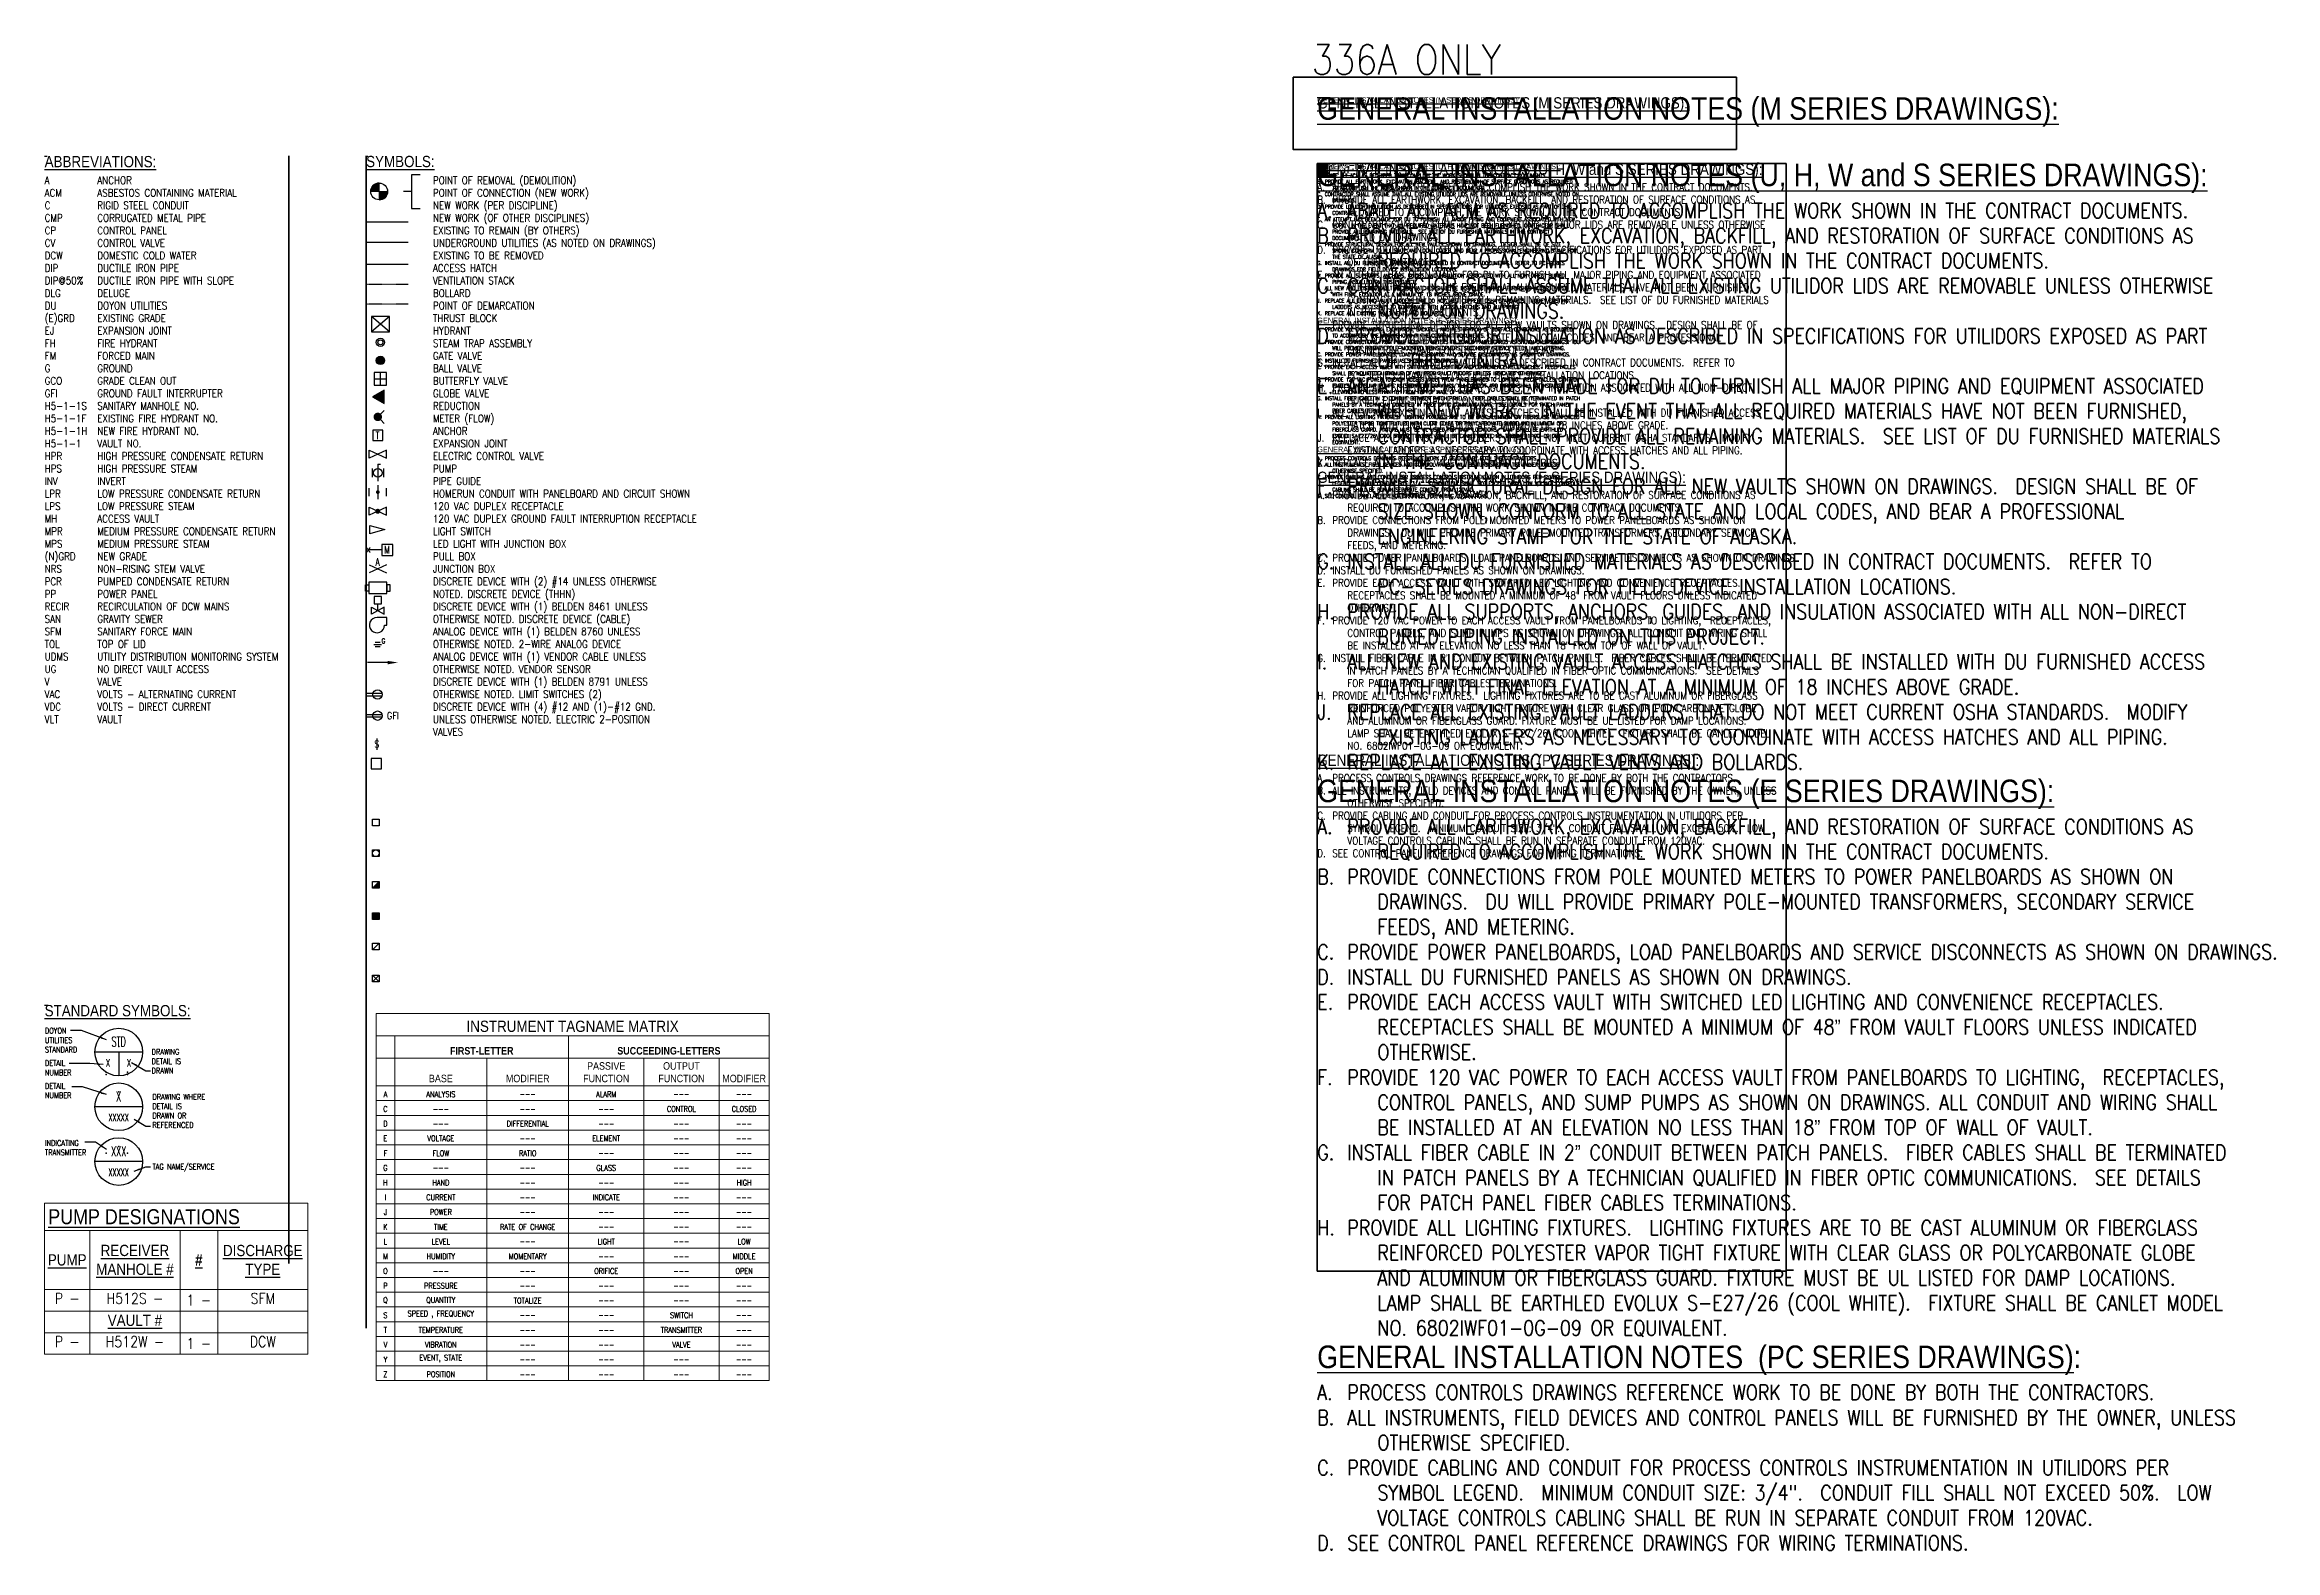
# Model space of a CAD drawing. Header units: inches. Extents: x 56 to 1835, y -627 to 575.
import ezdxf
from ezdxf.enums import TextEntityAlignment as Align

# ---------------------------------------------------------------- set-up
doc = ezdxf.new("R2010")
doc.units = ezdxf.units.IN
doc.header["$LTSCALE"] = 0.5
doc.header["$MEASUREMENT"] = 0
doc.linetypes.add('DEMO', pattern=[0.078125, 0.03125, -0.046875])
doc.linetypes.add('HIDDEN2', pattern=[0.1875, 0.125, -0.0625])
doc.layers.get('0').update_dxf_attribs({"lineweight": 18})
doc.layers.get('Defpoints').update_dxf_attribs({"color": 251, "lineweight": 140})
doc.layers.add('Defpoints @ 48', color=251, linetype='Continuous', lineweight=140, plot=False)
for name, color, linetype in [('GENERAL NOTES', 41, 'Continuous'), ('GENERAL NOTES @ 1', 41, 'Continuous'), ('GENERAL NOTES @ 24', 41, 'Continuous'), ('GENERAL NOTES @ 48', 41, 'Continuous'), ('GENERAL NOTES @ 96', 41, 'Continuous'), ('TITLES', 111, 'Continuous'), ('TITLES @ 1', 111, 'Continuous'), ('TITLES @ 48', 111, 'Continuous')]:
    doc.layers.add(name, color=color, linetype=linetype)
doc.styles.add('Note', font='romans.shx', dxfattribs={"width": 0.85})
doc.styles.add('RomanS', font='romans.shx', dxfattribs={"width": 0.85})
doc.styles.get("Standard").update_dxf_attribs({"font": 'romans.shx', "width": 0.85})
doc.dimstyles.get("Standard").update_dxf_attribs({"dimtxt": 0.18, "dimasz": 0.18, "dimexe": 0.18, "dimexo": 0.0625, "dimgap": 0.09, "dimtad": 0, "dimtih": 1, "dimtoh": 1, "dimdec": 4, "dimzin": 0, "dimdsep": 46, "dimtxsty": 'Standard', "dimcen": 0.09, "dimadec": 0, "dimazin": 0, "dimtfac": 1, "dimtdec": 4, "dimtofl": 0, "dimtmove": 0, "dimatfit": 3, "dimfxl": 1, "dimtolj": 1, "dimtzin": 0, "dimarcsym": 0})

# ---------------------------------------------------------------- blocks, each defined once
blk = doc.blocks.new('TARGET')
at = {"color": 0}
for p, q in [((-5, 0.6), (-0.6, 5)), ((-5, 0.2), (-0.2, 5)), ((-4.5, 0), (-5, 0.5)), ((-4.9, 0), (-5, 0.1)), ((-4.9, 1), (-1, 4.9)), ((-4.9, 0), (0, 4.9)), ((-3.8, 0), (-4.9, 1.1)), ((-4.2, 0), (-4.9, 0.8)), ((-4.8, 1.5), (-1.5, 4.8)), ((-3.4, 0), (-4.8, 1.4)), ((-3.1, 0), (-4.7, 1.6)), ((-2.7, 0), (-4.6, 1.9)), ((-4.5, 2.1), (-2.1, 4.5)), ((-4.5, 0), (0, 4.5)), ((-2.4, 0), (-4.5, 2.1)), ((-2, 0), (-4.4, 2.4)), ((-1.7, 0), (-4.3, 2.6)), ((-4.2, 0), (0, 4.2)), ((-4.1, 2.9), (-2.9, 4.1)), ((-1.3, 0), (-4.1, 2.8)), ((-1, 0), (-4, 3)), ((-3.8, 0), (0, 3.8)), ((-0.6, 0), (-3.8, 3.2)), ((-0.3, 0), (-3.7, 3.4)), ((0, 0.1), (-3.5, 3.6)), ((-3.4, 0), (0, 3.4)), ((0, 0.4), (-3.3, 3.8)), ((0, 0.8), (-3.1, 3.9)), ((-3.1, 0), (0, 3.1)), ((0, 1.2), (-2.9, 4.1)), ((0, 1.5), (-2.7, 4.2)), ((-2.7, 0), (0, 2.7)), ((0, 1.9), (-2.5, 4.3)), ((-2.4, 0), (0, 2.4)), ((0, 2.2), (-2.3, 4.5)), ((0, 2.6), (-2, 4.6)), ((-2, 0), (0, 2)), ((0, 2.9), (-1.8, 4.7)), ((-1.7, 0), (0, 1.7)), ((0, 3.3), (-1.5, 4.8)), ((-1.3, 0), (0, 1.3)), ((0, 3.6), (-1.2, 4.8)), ((-1, 0), (0, 1)), ((0, 4), (-0.9, 4.9)), ((0, 4.3), (-0.6, 5)), ((-0.6, 0), (0, 0.6)), ((0, 4.7), (-0.3, 5)), ((-0.3, 0), (0, 0.3)), ((0, -4.7), (4.7, 0)), ((0, -4.3), (4.3, 0)), ((0, -4), (4, 0)), ((0, -3.6), (3.6, 0)), ((0, -3.3), (3.3, 0)), ((0, -2.9), (2.9, 0)), ((0, -2.6), (2.6, 0)), ((0, -2.2), (2.2, 0)), ((0, -1.9), (1.9, 0)), ((0, -1.5), (1.5, 0)), ((0, -1.2), (1.2, 0)), ((0, -0.8), (0.8, 0)), ((0, -0.4), (0.4, 0)), ((0, -0.1), (0.1, 0)), ((3.6, -3.5), (0.1, 0)), ((3.8, -3.3), (0.4, 0)), ((3.9, -3.1), (0.8, 0)), ((4.1, -2.9), (1.2, 0)), ((4.2, -2.7), (1.5, 0)), ((4.3, -2.5), (1.9, 0)), ((4.5, -2.3), (2.2, 0)), ((4.6, -2), (2.6, 0)), ((4.7, -1.8), (2.9, 0)), ((4.8, -1.5), (3.3, 0)), ((4.8, -1.2), (3.6, 0)), ((4.9, -0.9), (4, 0)), ((5, -0.6), (4.3, 0)), ((5, -0.3), (4.7, 0)), ((0, -5), (5, 0)), ((3.4, -3.7), (0, -0.3)), ((3.2, -3.8), (0, -0.6)), ((3, -4), (0, -1)), ((2.8, -4.1), (0, -1.3)), ((2.6, -4.3), (0, -1.7)), ((2.4, -4.4), (0, -2)), ((2.1, -4.5), (0, -2.4)), ((1.9, -4.6), (0, -2.7)), ((1.6, -4.7), (0, -3.1)), ((1.4, -4.8), (0, -3.4)), ((1.1, -4.9), (0, -3.8)), ((0.8, -4.9), (0, -4.2)), ((0.5, -5), (0, -4.5)), ((0.1, -5), (0, -4.9)), ((0.4, -5), (5, -0.4)), ((0.8, -4.9), (4.9, -0.8)), ((1.3, -4.8), (4.8, -1.3)), ((1.8, -4.7), (4.7, -1.8)), ((2.5, -4.4), (4.4, -2.5))]:
    blk.add_line(p, q, dxfattribs=at)
for q in [(-5, 0), (0, 5), (0, -5), (5, 0)]:
    blk.add_line((0, 0), q)
blk.add_circle((0, 0), 5)
for start, end in [(90, 180), (270, 0)]:
    blk.add_arc((0, 0), 5, start, end)
blk = doc.blocks.new('Pt of Demarcation')
at = {"layer": 'TITLES'}
for p, q in [((-5, 0), (5, 0)), ((0, 5), (0, -5))]:
    blk.add_line(p, q, dxfattribs=at)
blk.add_lwpolyline([(-5, 5), (-5, -5), (5, -5), (5, 5)], close=True, dxfattribs=at)
for points in [[(-5, 5), (0, 0), (-5, 0), (-5, 5)], [(-5, 5), (0, 0), (0, 5), (-5, 5)], [(5, -5), (0, 0), (0, -5), (5, -5)], [(5, -5), (0, 0), (5, 0), (5, -5)]]:
    blk.add_solid(points, dxfattribs=at)
blk = doc.blocks.new('*U120')
at = {"layer": 'GENERAL NOTES @ 1', "insert": (1071.3, 479.6), "char_height": 0.0625, "attachment_point": 1, "style": 'RomanS'}
blk.add_mtext_dynamic_auto_height_columns('\\A1;{\\fArial|b0|i0|c0|p34;\\H2.9999x;\\LGENERAL INSTALLATION NOTES (U, H, W and S SERIES DRAWINGS):  \\Fromans|c0;\\H0.88893x;\\P\\H0.053999x;\\P\\pi-0.5,l0.5;\\A0;\\H13.889x;\\lA.^IABATE ALL ACM AS REQUIRED TO ACCOMPLISH THE WORK SHOWN IN THE CONTRACT DOCUMENTS.\\PB.^IPROVIDE ALL EARTHWORK, EXCAVATION, BACKFILL, AND RESTORATION OF SURFACE CONDITIONS AS REQUIRED TO ACCOMPLISH THE WORK SHOWN IN THE CONTRACT DOCUMENTS.\\PC.^ICONTRACTOR SHALL ASSUME THAT ALL EXISTING UTILIDOR LIDS ARE REMOVABLE UNLESS OTHERWISE NOTED ON DRAWINGS.\\PD.^IPROVIDE UTILIDOR INSULATION AS DESCRIBED IN SPECIFICATIONS FOR UTILIDORS EXPOSED AS PART OF THIS CONTRACT.\\H0.99995x;\\PE.^IAN ATTEMPT HAS BEEN MADE FOR DU TO FURNISH ALL MAJOR PIPING AND EQUIPMENT ASSOCIATED WITH NEW WORK.\\~ IN THE EVENT THAT ALL REQUIRED MATERIALS HAVE NOT BEEN FURNISHED, CONTRACTOR SHALL PROVIDE ALL REMAINING MATERIALS.\\~ SEE LIST OF DU FURNISHED MATERIALS IN THE CONTRACT DOCUMENTS.\\PF.^IPROVIDE STRUCTURAL DESIGN FOR ALL NEW VAULTS SHOWN ON DRAWINGS.  DESIGN SHALL BE OF SIZE SHOWN, CONFORM TO ALL STATE AND LOCAL CODES, AND BEAR A PROFESSIONAL ENGINEERING STAMP FOR THE STATE OF ALASKA.\\PG.^IINSTALL ALL DU FURNISHED MATERIALS AS DESCRIBED IN CONTRACT DOCUMENTS.\\~ REFER TO PC-SERIES DRAWINGS FOR FIELD DEVICE INSTALLATION LOCATIONS.\\PH.^IPROVIDE ALL SUPPORTS, ANCHORS, GUIDES, AND INSULATION ASSOCIATED WITH ALL NON-DIRECT BURIED PIPING INSTALLED ON THIS PROJECT.\\PI.^IALL NEW AND EXISTING VAULT ACCESS HATCHES SHALL BE INSTALLED WITH DU FURNISHED ACCESS HATCH WITH FINAL ELEVATION AT A MINIMUM OF 18 INCHES ABOVE GRADE.\\PJ.^IREPLACE ALL EXISTING VAULT LADDERS THAT DO NOT MEET CURRENT OSHA STANDARDS.  MODIFY EXISTING LADDERS AS NECESSARY TO COORDINATE WITH ACCESS HATCHES AND ALL PIPING.\\PK.^IREPLACE ALL EXISTING VAULT VENTS AND BOLLARDS.\\P\\pi0,l0;\\A1;\\fArial|b0|i0|c0|p34;\\H1.5001x;\\LGENERAL INSTALLATION NOTES (E SERIES DRAWINGS):\\A0;\\l\\P\\Fromans|c0;\\H0.047999x;\\P\\pi-0.5,l0.5;\\H13.889x;A.^IPROVIDE ALL EARTHWORK, EXCAVATION, BACKFILL, AND RESTORATION OF SURFACE CONDITIONS AS REQUIRED TO ACCOMPLISH THE WORK SHOWN IN THE CONTRACT DOCUMENTS.\\P\\H1.0001x;B.^IPROVIDE CONNECTIONS FROM POLE MOUNTED METERS TO POWER PANELBOARDS AS SHOWN ON DRAWINGS.  DU WILL PROVIDE PRIMARY POLE-MOUNTED TRANSFORMERS, SECONDARY SERVICE FEEDS, AND METERING.\\P\\H1.0001x;C.^IPROVIDE POWER PANELBOARDS, LOAD PANELBOARDS AND SERVICE DISCONNECTS AS SHOWN ON DRAWINGS. \\H0.99999x; \\PD.^IINSTALL DU FURNISHED PANELS AS SHOWN ON DRAWINGS.\\PE.^IPROVIDE EACH ACCESS VAULT WITH SWITCHED LED LIGHTING AND CONVENIENCE RECEPTACLES.  RECEPTACLES SHALL BE MOUNTED A MINIMUM OF 48\\fArial|b0|i0|c0|p34;”\\Fromans|c0; FROM VAULT FLOORS UNLESS INDICATED OTHERWISE.\\PF.^IPROVIDE 120 VAC POWER TO EACH ACCESS VAULT FROM PANELBOARDS TO LIGHTING,  RECEPTACLES, CONTROL PANELS, AND SUMP PUMPS AS SHOWN ON DRAWINGS. ALL CONDUIT AND WIRING SHALL BE INSTALLED AT AN ELEVATION NO LESS THAN 18\\fArial|b0|i0|c0|p34;”\\Fromans|c0; FROM TOP OF WALL OF VAULT.\\P\\H0.99998x;G.^IINSTALL FIBER CABLE IN 2\\fArial|b0|i0|c0|p34;”\\Fromans|c0; CONDUIT BETWEEN PATCH PANELS.  FIBER CABLES SHALL BE TERMINATED IN PATCH PANELS BY A TECHNICIAN QUALIFIED IN FIBER OPTIC COMMUNICATIONS.  SEE DETAILS FOR \\H0.99998x;PATCH PANEL FIBER CABLES TERMINATIONS.\\P\\A1;\\H0.99984x;H.^IPROVIDE ALL LIGHTING FIXTURES.  LIGHTING FIXTURES ARE TO BE CAST ALUMINUM OR FIBERGLASS REINFORCED POLYESTER VAPOR TIGHT FIXTURE WITH CLEAR GLASS OR POLYCARBONATE GLOBE AND ALUMINUM OR FIBERGLASS GUARD. FIXTURE MUST BE UL LISTED FOR DAMP LOCATIONS.  LAMP SHALL BE EARTHLED EVOLUX S-E27/26 (COOL WHITE).  FIXTURE SHALL BE CANLET MODEL NO. 6802IWF01-0G-09 OR EQUIVALENT.\\P\\pi0,l0;\\A0;\\fArial|b0|i0|c0|p34;\\H1.5002x;\\LGENERAL INSTALLATION NOTES  (PC SERIES DRAWINGS)\\l:\\P\\pl0.0625;\\Fromans|c0;\\H0.047998x;\\P\\pi-0.5,l0.5;\\H13.89x;A.^IPROCESS CONTROLS DRAWINGS REFERENCE WORK TO BE DONE BY BOTH THE CONTRACTORS.\\PB.^IALL INSTRUMENTS, FIELD DEVICES AND CONTROL PANELS WILL BE FURNISHED BY THE OWNER, UNLESS OTHERWISE SPECIFIED.\\PC.^IPROVIDE CABLING AND CONDUIT FOR PROCESS CONTROLS INSTRUMENTATION IN UTILIDORS PER SYMBOL LEGEND.  \\H0.99998x;MINIMUM CONDUIT SIZE: 3/4".  CONDUIT FILL SHALL NOT EXCEED 50%.  LOW VOLTAGE CONTROLS CABLING SHALL BE RUN IN SEPARATE CONDUIT FROM 120VAC.\\PD.^ISEE CONTROL PANEL REFERENCE DRAWINGS FOR WIRING TERMINATIONS.}', width=7.614, gutter_width=0.234, height=0, count=1, dxfattribs=at)
at = {"layer": 'GENERAL NOTES @ 24', "insert": (1071.3, 479.6), "char_height": 1.5, "attachment_point": 1, "style": 'RomanS'}
blk.add_mtext_dynamic_auto_height_columns('\\A1;{\\fArial|b0|i0|c0|p34;\\H2.9999x;\\LGENERAL INSTALLATION NOTES (U, H, W and S SERIES DRAWINGS):  \\Fromans|c0;\\H0.88893x;\\P\\H0.053999x;\\P\\pi-12,l12;\\A0;\\H13.889x;\\lA.^IABATE ALL ACM AS REQUIRED TO ACCOMPLISH THE WORK SHOWN IN THE CONTRACT DOCUMENTS.\\PB.^IPROVIDE ALL EARTHWORK, EXCAVATION, BACKFILL, AND RESTORATION OF SURFACE CONDITIONS AS REQUIRED TO ACCOMPLISH THE WORK SHOWN IN THE CONTRACT DOCUMENTS.\\PC.^ICONTRACTOR SHALL ASSUME THAT ALL EXISTING UTILIDOR LIDS ARE REMOVABLE UNLESS OTHERWISE NOTED ON DRAWINGS.\\PD.^IPROVIDE UTILIDOR INSULATION AS DESCRIBED IN SPECIFICATIONS FOR UTILIDORS EXPOSED AS PART OF THIS CONTRACT.\\H0.99995x;\\PE.^IAN ATTEMPT HAS BEEN MADE FOR DU TO FURNISH ALL MAJOR PIPING AND EQUIPMENT ASSOCIATED WITH NEW WORK.\\~ IN THE EVENT THAT ALL REQUIRED MATERIALS HAVE NOT BEEN FURNISHED, CONTRACTOR SHALL PROVIDE ALL REMAINING MATERIALS.\\~ SEE LIST OF DU FURNISHED MATERIALS IN THE CONTRACT DOCUMENTS.\\PF.^IPROVIDE STRUCTURAL DESIGN FOR ALL NEW VAULTS SHOWN ON DRAWINGS.  DESIGN SHALL BE OF SIZE SHOWN, CONFORM TO ALL STATE AND LOCAL CODES, AND BEAR A PROFESSIONAL ENGINEERING STAMP FOR THE STATE OF ALASKA.\\PG.^IINSTALL ALL DU FURNISHED MATERIALS AS DESCRIBED IN CONTRACT DOCUMENTS.\\~ REFER TO PC-SERIES DRAWINGS FOR FIELD DEVICE INSTALLATION LOCATIONS.\\PH.^IPROVIDE ALL SUPPORTS, ANCHORS, GUIDES, AND INSULATION ASSOCIATED WITH ALL NON-DIRECT BURIED PIPING INSTALLED ON THIS PROJECT.\\PI.^IALL NEW AND EXISTING VAULT ACCESS HATCHES SHALL BE INSTALLED WITH DU FURNISHED ACCESS HATCH WITH FINAL ELEVATION AT A MINIMUM OF 18 INCHES ABOVE GRADE.\\PJ.^IREPLACE ALL EXISTING VAULT LADDERS THAT DO NOT MEET CURRENT OSHA STANDARDS.  MODIFY EXISTING LADDERS AS NECESSARY TO COORDINATE WITH ACCESS HATCHES AND ALL PIPING.\\PK.^IREPLACE ALL EXISTING VAULT VENTS AND BOLLARDS.\\P\\pi0,l0;\\A1;\\fArial|b0|i0|c0|p34;\\H1.5001x;\\LGENERAL INSTALLATION NOTES (E SERIES DRAWINGS):\\A0;\\l\\P\\Fromans|c0;\\H0.047999x;\\P\\pi-12,l12;\\H13.889x;A.^IPROVIDE ALL EARTHWORK, EXCAVATION, BACKFILL, AND RESTORATION OF SURFACE CONDITIONS AS REQUIRED TO ACCOMPLISH THE WORK SHOWN IN THE CONTRACT DOCUMENTS.\\P\\H1.0001x;B.^IPROVIDE CONNECTIONS FROM POLE MOUNTED METERS TO POWER PANELBOARDS AS SHOWN ON DRAWINGS.  DU WILL PROVIDE PRIMARY POLE-MOUNTED TRANSFORMERS, SECONDARY SERVICE FEEDS, AND METERING.\\P\\H1.0001x;C.^IPROVIDE POWER PANELBOARDS, LOAD PANELBOARDS AND SERVICE DISCONNECTS AS SHOWN ON DRAWINGS. \\H0.99999x; \\PD.^IINSTALL DU FURNISHED PANELS AS SHOWN ON DRAWINGS.\\PE.^IPROVIDE EACH ACCESS VAULT WITH SWITCHED LED LIGHTING AND CONVENIENCE RECEPTACLES.  RECEPTACLES SHALL BE MOUNTED A MINIMUM OF 48\\fArial|b0|i0|c0|p34;”\\Fromans|c0; FROM VAULT FLOORS UNLESS INDICATED OTHERWISE.\\PF.^IPROVIDE 120 VAC POWER TO EACH ACCESS VAULT FROM PANELBOARDS TO LIGHTING,  RECEPTACLES, CONTROL PANELS, AND SUMP PUMPS AS SHOWN ON DRAWINGS. ALL CONDUIT AND WIRING SHALL BE INSTALLED AT AN ELEVATION NO LESS THAN 18\\fArial|b0|i0|c0|p34;”\\Fromans|c0; FROM TOP OF WALL OF VAULT.\\P\\H0.99998x;G.^IINSTALL FIBER CABLE IN 2\\fArial|b0|i0|c0|p34;”\\Fromans|c0; CONDUIT BETWEEN PATCH PANELS.  FIBER CABLES SHALL BE TERMINATED IN PATCH PANELS BY A TECHNICIAN QUALIFIED IN FIBER OPTIC COMMUNICATIONS.  SEE DETAILS FOR \\H0.99998x;PATCH PANEL FIBER CABLES TERMINATIONS.\\P\\A1;\\H0.99984x;H.^IPROVIDE ALL LIGHTING FIXTURES.  LIGHTING FIXTURES ARE TO BE CAST ALUMINUM OR FIBERGLASS REINFORCED POLYESTER VAPOR TIGHT FIXTURE WITH CLEAR GLASS OR POLYCARBONATE GLOBE AND ALUMINUM OR FIBERGLASS GUARD. FIXTURE MUST BE UL LISTED FOR DAMP LOCATIONS.  LAMP SHALL BE EARTHLED EVOLUX S-E27/26 (COOL WHITE).  FIXTURE SHALL BE CANLET MODEL NO. 6802IWF01-0G-09 OR EQUIVALENT.\\P\\pi0,l0;\\A0;\\fArial|b0|i0|c0|p34;\\H1.5002x;\\LGENERAL INSTALLATION NOTES  (PC SERIES DRAWINGS)\\l:\\P\\pl1.5;\\Fromans|c0;\\H0.047998x;\\P\\pi-12,l12;\\H13.89x;A.^IPROCESS CONTROLS DRAWINGS REFERENCE WORK TO BE DONE BY BOTH THE CONTRACTORS.\\PB.^IALL INSTRUMENTS, FIELD DEVICES AND CONTROL PANELS WILL BE FURNISHED BY THE OWNER, UNLESS OTHERWISE SPECIFIED.\\PC.^IPROVIDE CABLING AND CONDUIT FOR PROCESS CONTROLS INSTRUMENTATION IN UTILIDORS PER SYMBOL LEGEND.  \\H0.99998x;MINIMUM CONDUIT SIZE: 3/4".  CONDUIT FILL SHALL NOT EXCEED 50%.  LOW VOLTAGE CONTROLS CABLING SHALL BE RUN IN SEPARATE CONDUIT FROM 120VAC.\\PD.^ISEE CONTROL PANEL REFERENCE DRAWINGS FOR WIRING TERMINATIONS.}', width=182.732, gutter_width=5.63, height=0, count=1, dxfattribs=at)
at = {"layer": 'GENERAL NOTES @ 48', "insert": (1071.3, 479.6), "char_height": 3, "attachment_point": 1, "style": 'RomanS'}
blk.add_mtext_dynamic_auto_height_columns('\\A1;{\\fArial|b0|i0|c0|p34;\\H2.9999x;\\LGENERAL INSTALLATION NOTES (U, H, W and S SERIES DRAWINGS):  \\Fromans|c0;\\H0.88893x;\\P\\H0.053999x;\\P\\pi-24,l24;\\A0;\\H13.889x;\\lA.^IABATE ALL ACM AS REQUIRED TO ACCOMPLISH THE WORK SHOWN IN THE CONTRACT DOCUMENTS.\\PB.^IPROVIDE ALL EARTHWORK, EXCAVATION, BACKFILL, AND RESTORATION OF SURFACE CONDITIONS AS REQUIRED TO ACCOMPLISH THE WORK SHOWN IN THE CONTRACT DOCUMENTS.\\PC.^ICONTRACTOR SHALL ASSUME THAT ALL EXISTING UTILIDOR LIDS ARE REMOVABLE UNLESS OTHERWISE NOTED ON DRAWINGS.\\PD.^IPROVIDE UTILIDOR INSULATION AS DESCRIBED IN SPECIFICATIONS FOR UTILIDORS EXPOSED AS PART OF THIS CONTRACT.\\H0.99995x;\\PE.^IAN ATTEMPT HAS BEEN MADE FOR DU TO FURNISH ALL MAJOR PIPING AND EQUIPMENT ASSOCIATED WITH NEW WORK.\\~ IN THE EVENT THAT ALL REQUIRED MATERIALS HAVE NOT BEEN FURNISHED, CONTRACTOR SHALL PROVIDE ALL REMAINING MATERIALS.\\~ SEE LIST OF DU FURNISHED MATERIALS IN THE CONTRACT DOCUMENTS.\\PF.^IPROVIDE STRUCTURAL DESIGN FOR ALL NEW VAULTS SHOWN ON DRAWINGS.  DESIGN SHALL BE OF SIZE SHOWN, CONFORM TO ALL STATE AND LOCAL CODES, AND BEAR A PROFESSIONAL ENGINEERING STAMP FOR THE STATE OF ALASKA.\\PG.^IINSTALL ALL DU FURNISHED MATERIALS AS DESCRIBED IN CONTRACT DOCUMENTS.\\~ REFER TO PC-SERIES DRAWINGS FOR FIELD DEVICE INSTALLATION LOCATIONS.\\PH.^IPROVIDE ALL SUPPORTS, ANCHORS, GUIDES, AND INSULATION ASSOCIATED WITH ALL NON-DIRECT BURIED PIPING INSTALLED ON THIS PROJECT.\\PI.^IALL NEW AND EXISTING VAULT ACCESS HATCHES SHALL BE INSTALLED WITH DU FURNISHED ACCESS HATCH WITH FINAL ELEVATION AT A MINIMUM OF 18 INCHES ABOVE GRADE.\\PJ.^IREPLACE ALL EXISTING VAULT LADDERS THAT DO NOT MEET CURRENT OSHA STANDARDS.  MODIFY EXISTING LADDERS AS NECESSARY TO COORDINATE WITH ACCESS HATCHES AND ALL PIPING.\\PK.^IREPLACE ALL EXISTING VAULT VENTS AND BOLLARDS.\\P\\pi0,l0;\\A1;\\fArial|b0|i0|c0|p34;\\H1.5001x;\\LGENERAL INSTALLATION NOTES (E SERIES DRAWINGS):\\A0;\\l\\P\\Fromans|c0;\\H0.047999x;\\P\\pi-24,l24;\\H13.889x;A.^IPROVIDE ALL EARTHWORK, EXCAVATION, BACKFILL, AND RESTORATION OF SURFACE CONDITIONS AS REQUIRED TO ACCOMPLISH THE WORK SHOWN IN THE CONTRACT DOCUMENTS.\\P\\H1.0001x;B.^IPROVIDE CONNECTIONS FROM POLE MOUNTED METERS TO POWER PANELBOARDS AS SHOWN ON DRAWINGS.  DU WILL PROVIDE PRIMARY POLE-MOUNTED TRANSFORMERS, SECONDARY SERVICE FEEDS, AND METERING.\\P\\H1.0001x;C.^IPROVIDE POWER PANELBOARDS, LOAD PANELBOARDS AND SERVICE DISCONNECTS AS SHOWN ON DRAWINGS. \\H0.99999x; \\PD.^IINSTALL DU FURNISHED PANELS AS SHOWN ON DRAWINGS.\\PE.^IPROVIDE EACH ACCESS VAULT WITH SWITCHED LED LIGHTING AND CONVENIENCE RECEPTACLES.  RECEPTACLES SHALL BE MOUNTED A MINIMUM OF 48\\fArial|b0|i0|c0|p34;”\\Fromans|c0; FROM VAULT FLOORS UNLESS INDICATED OTHERWISE.\\PF.^IPROVIDE 120 VAC POWER TO EACH ACCESS VAULT FROM PANELBOARDS TO LIGHTING,  RECEPTACLES, CONTROL PANELS, AND SUMP PUMPS AS SHOWN ON DRAWINGS. ALL CONDUIT AND WIRING SHALL BE INSTALLED AT AN ELEVATION NO LESS THAN 18\\fArial|b0|i0|c0|p34;”\\Fromans|c0; FROM TOP OF WALL OF VAULT.\\P\\H0.99998x;G.^IINSTALL FIBER CABLE IN 2\\fArial|b0|i0|c0|p34;”\\Fromans|c0; CONDUIT BETWEEN PATCH PANELS.  FIBER CABLES SHALL BE TERMINATED IN PATCH PANELS BY A TECHNICIAN QUALIFIED IN FIBER OPTIC COMMUNICATIONS.  SEE DETAILS FOR \\H0.99998x;PATCH PANEL FIBER CABLES TERMINATIONS.\\P\\A1;\\H0.99984x;H.^IPROVIDE ALL LIGHTING FIXTURES.  LIGHTING FIXTURES ARE TO BE CAST ALUMINUM OR FIBERGLASS REINFORCED POLYESTER VAPOR TIGHT FIXTURE WITH CLEAR GLASS OR POLYCARBONATE GLOBE AND ALUMINUM OR FIBERGLASS GUARD. FIXTURE MUST BE UL LISTED FOR DAMP LOCATIONS.  LAMP SHALL BE EARTHLED EVOLUX S-E27/26 (COOL WHITE).  FIXTURE SHALL BE CANLET MODEL NO. 6802IWF01-0G-09 OR EQUIVALENT.\\P\\pi0,l0;\\A0;\\fArial|b0|i0|c0|p34;\\H1.5002x;\\LGENERAL INSTALLATION NOTES  (PC SERIES DRAWINGS)\\l:\\P\\pl3;\\Fromans|c0;\\H0.047998x;\\P\\pi-24,l24;\\H13.89x;A.^IPROCESS CONTROLS DRAWINGS REFERENCE WORK TO BE DONE BY BOTH THE CONTRACTORS.\\PB.^IALL INSTRUMENTS, FIELD DEVICES AND CONTROL PANELS WILL BE FURNISHED BY THE OWNER, UNLESS OTHERWISE SPECIFIED.\\PC.^IPROVIDE CABLING AND CONDUIT FOR PROCESS CONTROLS INSTRUMENTATION IN UTILIDORS PER SYMBOL LEGEND.  \\H0.99998x;MINIMUM CONDUIT SIZE: 3/4".  CONDUIT FILL SHALL NOT EXCEED 50%.  LOW VOLTAGE CONTROLS CABLING SHALL BE RUN IN SEPARATE CONDUIT FROM 120VAC.\\PD.^ISEE CONTROL PANEL REFERENCE DRAWINGS FOR WIRING TERMINATIONS.}', width=365.464, gutter_width=11.2, height=0, count=1, dxfattribs=at)
at = {"layer": 'GENERAL NOTES @ 96', "insert": (1071.3, 479.6), "char_height": 6, "attachment_point": 1, "style": 'RomanS'}
blk.add_mtext_dynamic_auto_height_columns('\\A1;{\\fArial|b0|i0|c0|p34;\\H2.9999x;\\LGENERAL INSTALLATION NOTES (U, H, W and S SERIES DRAWINGS):  \\Fromans|c0;\\H0.88893x;\\P\\H0.053999x;\\P\\pi-48,l48;\\A0;\\H13.889x;\\lA.^IABATE ALL ACM AS REQUIRED TO ACCOMPLISH THE WORK SHOWN IN THE CONTRACT DOCUMENTS.\\PB.^IPROVIDE ALL EARTHWORK, EXCAVATION, BACKFILL, AND RESTORATION OF SURFACE CONDITIONS AS REQUIRED TO ACCOMPLISH THE WORK SHOWN IN THE CONTRACT DOCUMENTS.\\PC.^ICONTRACTOR SHALL ASSUME THAT ALL EXISTING UTILIDOR LIDS ARE REMOVABLE UNLESS OTHERWISE NOTED ON DRAWINGS.\\PD.^IPROVIDE UTILIDOR INSULATION AS DESCRIBED IN SPECIFICATIONS FOR UTILIDORS EXPOSED AS PART OF THIS CONTRACT.\\H0.99995x;\\PE.^IAN ATTEMPT HAS BEEN MADE FOR DU TO FURNISH ALL MAJOR PIPING AND EQUIPMENT ASSOCIATED WITH NEW WORK.\\~ IN THE EVENT THAT ALL REQUIRED MATERIALS HAVE NOT BEEN FURNISHED, CONTRACTOR SHALL PROVIDE ALL REMAINING MATERIALS.\\~ SEE LIST OF DU FURNISHED MATERIALS IN THE CONTRACT DOCUMENTS.\\PF.^IPROVIDE STRUCTURAL DESIGN FOR ALL NEW VAULTS SHOWN ON DRAWINGS.  DESIGN SHALL BE OF SIZE SHOWN, CONFORM TO ALL STATE AND LOCAL CODES, AND BEAR A PROFESSIONAL ENGINEERING STAMP FOR THE STATE OF ALASKA.\\PG.^IINSTALL ALL DU FURNISHED MATERIALS AS DESCRIBED IN CONTRACT DOCUMENTS.\\~ REFER TO PC-SERIES DRAWINGS FOR FIELD DEVICE INSTALLATION LOCATIONS.\\PH.^IPROVIDE ALL SUPPORTS, ANCHORS, GUIDES, AND INSULATION ASSOCIATED WITH ALL NON-DIRECT BURIED PIPING INSTALLED ON THIS PROJECT.\\PI.^IALL NEW AND EXISTING VAULT ACCESS HATCHES SHALL BE INSTALLED WITH DU FURNISHED ACCESS HATCH WITH FINAL ELEVATION AT A MINIMUM OF 18 INCHES ABOVE GRADE.\\PJ.^IREPLACE ALL EXISTING VAULT LADDERS THAT DO NOT MEET CURRENT OSHA STANDARDS.  MODIFY EXISTING LADDERS AS NECESSARY TO COORDINATE WITH ACCESS HATCHES AND ALL PIPING.\\PK.^IREPLACE ALL EXISTING VAULT VENTS AND BOLLARDS.\\P\\pi0,l0;\\A1;\\fArial|b0|i0|c0|p34;\\H1.5001x;\\LGENERAL INSTALLATION NOTES (E SERIES DRAWINGS):\\A0;\\l\\P\\Fromans|c0;\\H0.047999x;\\P\\pi-48,l48;\\H13.889x;A.^IPROVIDE ALL EARTHWORK, EXCAVATION, BACKFILL, AND RESTORATION OF SURFACE CONDITIONS AS REQUIRED TO ACCOMPLISH THE WORK SHOWN IN THE CONTRACT DOCUMENTS.\\P\\H1.0001x;B.^IPROVIDE CONNECTIONS FROM POLE MOUNTED METERS TO POWER PANELBOARDS AS SHOWN ON DRAWINGS.  DU WILL PROVIDE PRIMARY POLE-MOUNTED TRANSFORMERS, SECONDARY SERVICE FEEDS, AND METERING.\\P\\H1.0001x;C.^IPROVIDE POWER PANELBOARDS, LOAD PANELBOARDS AND SERVICE DISCONNECTS AS SHOWN ON DRAWINGS. \\H0.99999x; \\PD.^IINSTALL DU FURNISHED PANELS AS SHOWN ON DRAWINGS.\\PE.^IPROVIDE EACH ACCESS VAULT WITH SWITCHED LED LIGHTING AND CONVENIENCE RECEPTACLES.  RECEPTACLES SHALL BE MOUNTED A MINIMUM OF 48\\fArial|b0|i0|c0|p34;”\\Fromans|c0; FROM VAULT FLOORS UNLESS INDICATED OTHERWISE.\\PF.^IPROVIDE 120 VAC POWER TO EACH ACCESS VAULT FROM PANELBOARDS TO LIGHTING,  RECEPTACLES, CONTROL PANELS, AND SUMP PUMPS AS SHOWN ON DRAWINGS. ALL CONDUIT AND WIRING SHALL BE INSTALLED AT AN ELEVATION NO LESS THAN 18\\fArial|b0|i0|c0|p34;”\\Fromans|c0; FROM TOP OF WALL OF VAULT.\\P\\H0.99998x;G.^IINSTALL FIBER CABLE IN 2\\fArial|b0|i0|c0|p34;”\\Fromans|c0; CONDUIT BETWEEN PATCH PANELS.  FIBER CABLES SHALL BE TERMINATED IN PATCH PANELS BY A TECHNICIAN QUALIFIED IN FIBER OPTIC COMMUNICATIONS.  SEE DETAILS FOR \\H0.99998x;PATCH PANEL FIBER CABLES TERMINATIONS.\\P\\A1;\\H0.99984x;H.^IPROVIDE ALL LIGHTING FIXTURES.  LIGHTING FIXTURES ARE TO BE CAST ALUMINUM OR FIBERGLASS REINFORCED POLYESTER VAPOR TIGHT FIXTURE WITH CLEAR GLASS OR POLYCARBONATE GLOBE AND ALUMINUM OR FIBERGLASS GUARD. FIXTURE MUST BE UL LISTED FOR DAMP LOCATIONS.  LAMP SHALL BE EARTHLED EVOLUX S-E27/26 (COOL WHITE).  FIXTURE SHALL BE CANLET MODEL NO. 6802IWF01-0G-09 OR EQUIVALENT.\\P\\pi0,l0;\\A0;\\fArial|b0|i0|c0|p34;\\H1.5002x;\\LGENERAL INSTALLATION NOTES  (PC SERIES DRAWINGS)\\l:\\P\\pl6;\\Fromans|c0;\\H0.047998x;\\P\\pi-48,l48;\\H13.89x;A.^IPROCESS CONTROLS DRAWINGS REFERENCE WORK TO BE DONE BY BOTH THE CONTRACTORS.\\PB.^IALL INSTRUMENTS, FIELD DEVICES AND CONTROL PANELS WILL BE FURNISHED BY THE OWNER, UNLESS OTHERWISE SPECIFIED.\\PC.^IPROVIDE CABLING AND CONDUIT FOR PROCESS CONTROLS INSTRUMENTATION IN UTILIDORS PER SYMBOL LEGEND.  \\H0.99998x;MINIMUM CONDUIT SIZE: 3/4".  CONDUIT FILL SHALL NOT EXCEED 50%.  LOW VOLTAGE CONTROLS CABLING SHALL BE RUN IN SEPARATE CONDUIT FROM 120VAC.\\PD.^ISEE CONTROL PANEL REFERENCE DRAWINGS FOR WIRING TERMINATIONS.}', width=730.928, gutter_width=22.5, height=0, count=1, dxfattribs=at)
blk = doc.blocks.new('*U121')
at = {"layer": 'TITLES @ 1', "insert": (56.3, 485.7), "char_height": 0.188, "width": 1.344, "attachment_point": 1, "style": 'RomanS'}
blk.add_mtext('{\\fArial|b0|i0|c0|p34;\\LABBREVIATIONS:}', dxfattribs=at)
at = {"layer": 'TITLES @ 48', "insert": (56.3, 485.7), "char_height": 9, "width": 64.533, "attachment_point": 1, "style": 'RomanS'}
blk.add_mtext('{\\fArial|b0|i0|c0|p34;\\LABBREVIATIONS:}', dxfattribs=at)
blk = doc.blocks.new('*U122')
at = {"layer": 'TITLES @ 1', "insert": (312.7, 485.8), "char_height": 0.188, "width": 3.238, "attachment_point": 1, "style": 'RomanS'}
blk.add_mtext('{\\fArial|b0|i0|c0|p34;\\LSYMBOLS:}', dxfattribs=at)
at = {"layer": 'TITLES @ 48', "insert": (312.7, 485.8), "char_height": 9, "width": 155.43, "attachment_point": 1, "style": 'RomanS'}
blk.add_mtext('{\\fArial|b0|i0|c0|p34;\\LSYMBOLS:}', dxfattribs=at)
blk = doc.blocks.new('*U123')
at = {"layer": 'TITLES @ 1', "insert": (56.3, -191.8), "char_height": 0.188, "width": 4.8, "attachment_point": 1, "style": 'RomanS'}
blk.add_mtext('{\\fArial|b0|i0|c0|p34;\\LSTANDARD SYMBOLS:}', dxfattribs=at)
at = {"layer": 'TITLES @ 48', "insert": (56.3, -191.8), "char_height": 9, "width": 230.381, "attachment_point": 1, "style": 'RomanS'}
blk.add_mtext('{\\fArial|b0|i0|c0|p34;\\LSTANDARD SYMBOLS:}', dxfattribs=at)
blk = doc.blocks.new('thrstblk')
blk.add_lwpolyline([(28.4, -49.2), (0, 0), (-28.4, -49.2)], close=True)
blk.add_solid([(-28.4, -49.2), (28.4, -49.2), (0, 0), (28.4, -49.2)])
blk = doc.blocks.new('fh')
for p, q in [((13, 12.7), (27.7, 27.5)), ((13, -13.1), (27.8, -27.8))]:
    blk.add_line(p, q)
at = {"const_width": 18}
blk.add_lwpolyline([(-9, 0, 1), (9, 0, 1)], format="xyb", close=True, dxfattribs=at)
blk = doc.blocks.new('*U124')
at = {"layer": 'GENERAL NOTES @ 1', "insert": (1071.3, 532.6), "char_height": 0.0625, "attachment_point": 1, "style": 'RomanS'}
blk.add_mtext_dynamic_auto_height_columns('\\A1;{\\fArial|b0|i0|c0|p34;\\H2.9999x;\\LGENERAL INSTALLATION NOTES (M SERIES DRAWINGS):  }', width=7.614, gutter_width=0.234, height=0, count=1, dxfattribs=at)
at = {"layer": 'GENERAL NOTES @ 24', "insert": (1071.3, 532.6), "char_height": 1.5, "attachment_point": 1, "style": 'RomanS'}
blk.add_mtext_dynamic_auto_height_columns('\\A1;{\\fArial|b0|i0|c0|p34;\\H2.9999x;\\LGENERAL INSTALLATION NOTES (M SERIES DRAWINGS):  }', width=182.732, gutter_width=5.63, height=0, count=1, dxfattribs=at)
at = {"layer": 'GENERAL NOTES @ 48', "insert": (1071.3, 532.6), "char_height": 3, "attachment_point": 1, "style": 'RomanS'}
blk.add_mtext_dynamic_auto_height_columns('\\A1;{\\fArial|b0|i0|c0|p34;\\H2.9999x;\\LGENERAL INSTALLATION NOTES (M SERIES DRAWINGS):  }', width=365.464, gutter_width=11.2, height=0, count=1, dxfattribs=at)
at = {"layer": 'GENERAL NOTES @ 96', "insert": (1071.3, 532.6), "char_height": 6, "attachment_point": 1, "style": 'RomanS'}
blk.add_mtext_dynamic_auto_height_columns('\\A1;{\\fArial|b0|i0|c0|p34;\\H2.9999x;\\LGENERAL INSTALLATION NOTES (M SERIES DRAWINGS):  }', width=730.928, gutter_width=22.5, height=0, count=1, dxfattribs=at)
blk = doc.blocks.new('*T114')
at = {"layer": 'TITLES', "color": 0, "linetype": 'ByBlock', "lineweight": -2}
for p, q in [((0, 0), (313.6, 0)), ((0, 0), (0, -293)), ((313.6, 0), (313.6, -293)), ((0, -17.8), (313.6, -17.8)), ((15, -17.8), (15, -293)), ((153.6, -17.8), (153.6, -293)), ((0, -35.8), (313.6, -35.8)), ((88.3, -35.8), (88.3, -293)), ((213.6, -35.8), (213.6, -293)), ((273.6, -35.8), (273.6, -293)), ((0, -57.8), (313.6, -57.8)), ((0, -69.6), (313.6, -69.6)), ((0, -81.4), (313.6, -81.4)), ((0, -93.1), (313.6, -93.1)), ((0, -104.9), (313.6, -104.9)), ((0, -116.6), (313.6, -116.6)), ((0, -128.4), (313.6, -128.4)), ((0, -140.2), (313.6, -140.2)), ((0, -151.9), (313.6, -151.9)), ((0, -163.7), (313.6, -163.7)), ((0, -175.4), (313.6, -175.4)), ((0, -187.2), (313.6, -187.2)), ((0, -199), (313.6, -199)), ((0, -210.7), (313.6, -210.7)), ((0, -222.5), (313.6, -222.5)), ((0, -234.2), (313.6, -234.2)), ((0, -246), (313.6, -246)), ((0, -257.8), (313.6, -257.8)), ((0, -269.5), (313.6, -269.5)), ((0, -281.3), (313.6, -281.3)), ((0, -293), (313.6, -293))]:
    blk.add_line(p, q, dxfattribs=at)
at = {"layer": 'TITLES', "color": 0, "attachment_point": 8, "style": 'RomanS'}
for s, insert, char_height, width in [('{\\fArial|b0|i0|c0|p34;\\C7;INSTRUMENT TAGNAME MATRIX}', (156.8, -14.9), 9, 307.853), ('{\\fCalibri|b1|i0|c0;\\C7;', (7.5, -32.9), 0.139, 9.24), ('{\\fArial|b1|i0|c0|p34;\\C7;FIRST-LETTER}', (84.3, -32.9), 6, 132.853), ('{\\fArial|b1|i0|c0|p34;\\C7;SUCCEEDING-LETTERS}', (233.6, -32.9), 6, 154.24), ('{\\fArial|b0|i0|c0|p34;\\C7;BASE}', (51.7, -55), 6, 67.547), ('{\\fArial|b0|i0|c0|p34;\\C7;MODIFIER}', (121, -55), 6, 59.547), ('{\\fArial|b0|i0|c0|p34;\\C7;PASSIVE FUNCTION}', (183.6, -55), 6, 54.24), ('{\\fArial|b0|i0|c0|p34;\\C7;OUTPUT FUNCTION}', (243.6, -55), 6, 54.24), ('{\\fArial|b0|i0|c0|p34;\\C7;MODIFIER}', (293.6, -55), 6, 34.24), ('{\\C7;A}', (7.5, -66.7), 4.5, 9.24), ('ANALYSIS', (51.7, -66.7), 4.5, 67.547), ('---', (121, -66.7), 4.5, 59.547), ('ALARM', (183.6, -66.7), 4.5, 54.24), ('---', (243.6, -66.7), 4.5, 54.24), ('---', (293.6, -66.7), 4.5, 34.24), ('{\\C7;C}', (7.5, -78.5), 4.5, 9.24), ('{\\C7;D}', (7.5, -90.2), 4.5, 9.24), ('---', (51.7, -78.5), 4.5, 67.547), ('---', (51.7, -90.2), 4.5, 67.547), ('DIFFERENTIAL', (121, -90.2), 4.5, 59.547), ('---', (121, -78.5), 4.5, 59.547), ('---', (183.6, -78.5), 4.5, 54.24), ('---', (183.6, -90.2), 4.5, 54.24), ('CONTROL', (243.6, -78.5), 4.5, 54.24), ('---', (243.6, -90.2), 4.5, 54.24), ('CLOSED', (293.6, -78.5), 4.5, 34.24), ('---', (293.6, -90.2), 4.5, 34.24), ('{\\C7;E}', (7.5, -102), 4.5, 9.24), ('VOLTAGE', (51.7, -102), 4.5, 67.547), ('---', (121, -102), 4.5, 59.547), ('ELEMENT', (183.6, -102), 4.5, 54.24), ('---', (243.6, -102), 4.5, 54.24), ('---', (293.6, -102), 4.5, 34.24), ('{\\C7;G}', (7.5, -125.5), 4.5, 9.24), ('{\\C7;F}', (7.5, -113.8), 4.5, 9.24), ('FLOW', (51.7, -113.8), 4.5, 67.547), ('---', (51.7, -125.5), 4.5, 67.547), ('RATIO', (121, -113.8), 4.5, 59.547), ('---', (121, -125.5), 4.5, 59.547), ('GLASS', (183.6, -125.5), 4.5, 54.24), ('---', (183.6, -113.8), 4.5, 54.24), ('---', (243.6, -113.8), 4.5, 54.24), ('---', (243.6, -125.5), 4.5, 54.24), ('---', (293.6, -113.8), 4.5, 34.24), ('---', (293.6, -125.5), 4.5, 34.24), ('{\\C7;H}', (7.5, -137.3), 4.5, 9.24), ('HAND', (51.7, -137.3), 4.5, 67.547), ('---', (121, -137.3), 4.5, 59.547), ('---', (183.6, -137.3), 4.5, 54.24), ('---', (243.6, -137.3), 4.5, 54.24), ('HIGH', (293.6, -137.3), 4.5, 34.24), ('{\\C7;J}', (7.5, -160.8), 4.5, 9.24), ('{\\C7;I}', (7.5, -149), 4.5, 9.24), ('CURRENT', (51.7, -149), 4.5, 67.547), ('POWER', (51.7, -160.8), 4.5, 67.547), ('---', (121, -149), 4.5, 59.547), ('---', (121, -160.8), 4.5, 59.547), ('INDICATE', (183.6, -149), 4.5, 54.24), ('---', (183.6, -160.8), 4.5, 54.24), ('---', (243.6, -149), 4.5, 54.24), ('---', (243.6, -160.8), 4.5, 54.24), ('---', (293.6, -149), 4.5, 34.24), ('---', (293.6, -160.8), 4.5, 34.24), ('{\\C7;K}', (7.5, -172.6), 4.5, 9.24), ('TIME', (51.7, -172.6), 4.5, 67.547), ('RATE OF CHANGE', (121, -172.6), 4.5, 59.547), ('---', (183.6, -172.6), 4.5, 54.24), ('---', (243.6, -172.6), 4.5, 54.24), ('---', (293.6, -172.6), 4.5, 34.24), ('{\\C7;M}', (7.5, -196.1), 4.5, 9.24), ('{\\C7;L}', (7.5, -184.3), 4.5, 9.24), ('HUMIDITY', (51.7, -196.1), 4.5, 67.547), ('LEVEL', (51.7, -184.3), 4.5, 67.547), ('MOMENTARY', (121, -196.1), 4.5, 59.547), ('---', (121, -184.3), 4.5, 59.547), ('LIGHT', (183.6, -184.3), 4.5, 54.24), ('---', (183.6, -196.1), 4.5, 54.24), ('---', (243.6, -184.3), 4.5, 54.24), ('---', (243.6, -196.1), 4.5, 54.24), ('MIDDLE', (293.6, -196.1), 4.5, 34.24), ('LOW', (293.6, -184.3), 4.5, 34.24), ('{\\C7;O}', (7.5, -207.8), 4.5, 9.24), ('---', (51.7, -207.8), 4.5, 67.547), ('---', (121, -207.8), 4.5, 59.547), ('ORIFICE', (183.6, -207.8), 4.5, 54.24), ('---', (243.6, -207.8), 4.5, 54.24), ('OPEN', (293.6, -207.8), 4.5, 34.24), ('{\\C7;Q}', (7.5, -231.4), 4.5, 9.24), ('{\\C7;P}', (7.5, -219.6), 4.5, 9.24), ('PRESSURE', (51.7, -219.6), 4.5, 67.547), ('QUANTITY', (51.7, -231.4), 4.5, 67.547), ('TOTALIZE', (121, -231.4), 4.5, 59.547), ('---', (121, -219.6), 4.5, 59.547), ('---', (183.6, -219.6), 4.5, 54.24), ('---', (183.6, -231.4), 4.5, 54.24), ('---', (243.6, -219.6), 4.5, 54.24), ('---', (243.6, -231.4), 4.5, 54.24), ('---', (293.6, -219.6), 4.5, 34.24), ('---', (293.6, -231.4), 4.5, 34.24), ('{\\C7;S}', (7.5, -243.1), 4.5, 9.24), ('SPEED , FREQUENCY', (51.7, -243.1), 4.5, 67.547), ('---', (121, -243.1), 4.5, 59.547), ('---', (183.6, -243.1), 4.5, 54.24), ('SWITCH', (243.6, -243.1), 4.5, 54.24), ('---', (293.6, -243.1), 4.5, 34.24), ('{\\C7;V}', (7.5, -266.6), 4.5, 9.24), ('{\\C7;T}', (7.5, -254.9), 4.5, 9.24), ('TEMPERATURE', (51.7, -254.9), 4.5, 67.547), ('VIBRATION', (51.7, -266.6), 4.5, 67.547), ('---', (121, -254.9), 4.5, 59.547), ('---', (121, -266.6), 4.5, 59.547), ('---', (183.6, -254.9), 4.5, 54.24), ('---', (183.6, -266.6), 4.5, 54.24), ('TRANSMITTER', (243.6, -254.9), 4.5, 54.24), ('VALVE', (243.6, -266.6), 4.5, 54.24), ('---', (293.6, -254.9), 4.5, 34.24), ('---', (293.6, -266.6), 4.5, 34.24), ('{\\C7;Y}', (7.5, -278.4), 4.5, 9.24), ('EVENT, STATE', (51.7, -278.4), 4.5, 67.547), ('---', (121, -278.4), 4.5, 59.547), ('---', (183.6, -278.4), 4.5, 54.24), ('---', (243.6, -278.4), 4.5, 54.24), ('---', (293.6, -278.4), 4.5, 34.24), ('{\\C7;Z}', (7.5, -290.2), 4.5, 9.24), ('POSITION', (51.7, -290.2), 4.5, 67.547), ('---', (121, -290.2), 4.5, 59.547), ('---', (183.6, -290.2), 4.5, 54.24), ('---', (243.6, -290.2), 4.5, 54.24), ('---', (293.6, -290.2), 4.5, 34.24)]:
    blk.add_mtext(s, dxfattribs=dict(at, insert=insert, char_height=char_height, width=width))
blk = doc.blocks.new('*U115')
at = {"layer": 'TITLES', "color": 111, "linetype": 'Continuous', "lineweight": -3}
blk.add_line((0, 9.1), (0, 0), dxfattribs=at)
at = {"layer": 'TITLES', "color": 111, "linetype": 'Continuous', "lineweight": -3, "style": 'Note', "width": 0.85}
blk.add_text('S', height=5.45, rotation=180, dxfattribs=at).set_placement((0, 4.6), align=Align.MIDDLE)
blk = doc.blocks.new('*T117')
at = {"layer": 'Defpoints', "color": 8, "linetype": 'ByBlock', "lineweight": 0}
for p, q in [((0, 0), (210, 0)), ((0, 0), (0, -120.6)), ((210, 0), (210, -120.6)), ((0, -21.8), (210, -21.8)), ((36, -21.8), (36, -120.6)), ((108, -21.8), (108, -120.6)), ((138, -21.8), (138, -120.6)), ((0, -68.8), (210, -68.8)), ((0, -86.1), (210, -86.1)), ((0, -103.4), (210, -103.4)), ((0, -120.6), (210, -120.6))]:
    blk.add_line(p, q, dxfattribs=at)
at = {"layer": 'TITLES', "color": 0, "style": 'RomanS'}
for s, insert, char_height, width, attachment_point in [('{\\fArial|b0|i0|c0|p34;\\LPUMP DESIGNATIONS}', (2.9, -10.9), 12, 204.24, 4), ('{\\fArial|b0|i0|c0|p34;\\LRECEIVER MANHOLE #}', (72, -45.3), 9, 66.24, 5), ('{\\fArial|b0|i0|c0|p34;\\LDISCHARGE TYPE}', (174, -45.3), 9, 66.24, 5), ('{\\fArial|b0|i0|c0|p34;\\LPUMP}', (18, -45.3), 9, 30.24, 5), ('{\\fArial|b1|i0|c0|p34;\\L#}', (123, -45.3), 9, 24.24, 5), ('P -', (18, -71.7), 8.64, 30.24, 2), ('{\\fArial|b0|i0|c0|p34;\\LVAULT #}', (72, -89), 9, 66.24, 2), ('H512S -', (72, -71.7), 8.64, 66.24, 2), ('1 -', (123, -77.4), 8.64, 24.24, 5), ('SFM', (174, -71.7), 8.64, 66.24, 2), ('P -', (18, -106.2), 8.64, 30.24, 2), ('H512W -', (72, -106.2), 8.64, 66.24, 2), ('DCW', (174, -106.2), 8.64, 66.24, 2), ('1 -', (123, -112), 8.64, 24.24, 5)]:
    blk.add_mtext(s, dxfattribs=dict(at, insert=insert, char_height=char_height, width=width, attachment_point=attachment_point))

msp = doc.modelspace()

# ---------------------------------------------------------------- hatches: boundary and pattern name
at = {"layer": 'TITLES'}
for points in [[(320.8, 322.6, 1), (327.5, 322.6, 1)], [(323.2, -93.3), (317.9, -98.6), (323.2, -98.6)], [(323.2, -118.3), (317.9, -123.6), (323.2, -123.6)], [(323.2, -118.3), (317.9, -123.6), (317.9, -118.3)]]:
    msp.add_hatch(color=256, dxfattribs=at).paths.add_polyline_path(points)

# ---------------------------------------------------------------- linework, layer by layer
at = {"layer": 'Defpoints'}
for p, q in [((251.1, -398.1), (251.1, 485.8)), ((312.7, -449.6), (312.7, 485.8))]:
    msp.add_line(p, q, dxfattribs=at)
for points in [[(1052, 548.5), (1405.6, 548.5), (1405.6, 490.9), (1052, 490.9)], [(1071.3, -404.2), (1445.3, -404.2), (1445.3, 479.6), (1071.3, 479.6)]]:
    msp.add_lwpolyline(points, close=True, dxfattribs=at)
at = {"layer": 'TITLES'}
for p, q in [((355.8, 470.6), (348.8, 470.6)), ((348.8, 470.6), (348.8, 443.9)), ((348.8, 457.3), (342.6, 457.3)), ((348.8, 443.9), (355.8, 443.9)), ((331.3, 357.5), (316.9, 345.5)), ((331.3, 345.5), (316.9, 357.5)), ((317.6, 236.3), (317.6, 229.5)), ((322, 239.7), (322, 226.1)), ((322, 239.7), (324.2, 239.7)), ((326.5, 236.3), (326.5, 229.5)), ((315.2, 214.3), (315.2, 220.7)), ((322.1, 223), (322.1, 211.9)), ((328.9, 214.3), (328.9, 220.7)), ((315.7, 184.3), (315.7, 190.8)), ((315.7, 190.8), (327.6, 187.6)), ((327.6, 187.6), (315.7, 184.3)), ((325.2, 171.4), (314.7, 171.4)), ((322, 123.2), (322, 128.3)), ((330, 81.5), (313.7, 81.5)), ((323.2, -93.3), (317.9, -98.6)), ((317.9, -147.8), (323.2, -142.5)), ((317.9, -173.4), (323.2, -168.1)), ((323.2, -173.4), (317.9, -168.1))]:
    msp.add_line(p, q, dxfattribs=at)
at = {"layer": 'TITLES', "color": 111}
msp.add_line((346.2, 432.9), (312.7, 432.9), dxfattribs=at)
at = {"layer": 'TITLES', "color": 254}
msp.add_line((346.2, 416.7), (312.7, 416.7), dxfattribs=at)
at = {"layer": 'TITLES', "color": 253}
msp.add_line((346.2, 399.2), (312.7, 399.2), dxfattribs=at)
at = {"layer": 'TITLES', "color": 111, "linetype": 'HIDDEN2'}
msp.add_line((346.2, 383.1), (312.7, 383.1), dxfattribs=at)
at = {"layer": 'TITLES', "color": 111, "linetype": 'DEMO'}
msp.add_line((346.2, 367.5), (312.7, 367.5), dxfattribs=at)
at = {"layer": 'TITLES', "color": 111, "linetype": 'Continuous', "lineweight": -3}
for p, q in [((312.8, 57), (325.4, 57)), ((312.8, 55), (325.4, 55)), ((312.8, 40.1), (325.4, 40.1)), ((312.8, 38.1), (325.4, 38.1))]:
    msp.add_line(p, q, dxfattribs=at)
at = {"layer": 'TITLES', "linetype": 'Continuous'}
for p, q in [((134.4, -229.3), (96.3, -229.3)), ((115.4, -229.3), (115.4, -248.3)), ((134.4, -273), (96.3, -273)), ((134.4, -316.7), (96.3, -316.7))]:
    msp.add_line(p, q, dxfattribs=at)
at = {"layer": 'TITLES'}
for points in [[(316.9, 345.5), (331.3, 345.5), (331.3, 357.5), (316.9, 357.5)], [(326.1, 258.8), (326.1, 266.9), (318, 266.9), (318, 258.8)], [(328.9, 244.5), (328.9, 251), (315.2, 244.5), (315.2, 251)], [(328.9, 199), (328.9, 205.4), (315.2, 199), (315.2, 205.4)], [(334, 167), (334, 175.8), (325.2, 175.8), (325.2, 167)], [(314.9, 138.4), (312.3, 138.4), (312.3, 143.6), (314.9, 143.6)], [(314.9, 136.5), (329.1, 136.5), (329.1, 145.5), (314.9, 145.5)], [(329.1, 138.4), (331.8, 138.4), (331.8, 143.6), (329.1, 143.6)], [(327.2, 120), (327.2, 125.6), (316.9, 120), (316.9, 125.6)], [(325, 128.3), (325, 134.2), (319.1, 134.2), (319.1, 128.3)], [(325, -3.4), (325, 4.8), (316.8, 4.8), (316.8, -3.4)], [(323.2, -43.5), (323.2, -48.8), (317.9, -48.8), (317.9, -43.5)], [(323.2, -68), (323.2, -73.3), (317.9, -73.3), (317.9, -68)], [(323.2, -93.3), (323.2, -98.6), (317.9, -98.6), (317.9, -93.3)], [(323.2, -118.3), (323.2, -123.6), (317.9, -123.6), (317.9, -118.3)], [(323.2, -142.5), (323.2, -147.8), (317.9, -147.8), (317.9, -142.5)], [(323.2, -168.1), (323.2, -173.4), (317.9, -173.4), (317.9, -168.1)]]:
    msp.add_lwpolyline(points, close=True, dxfattribs=at)
for points, const_width in [([(321.3, 217.5, 1), (322.8, 217.5, 1)], 1.5), ([(321, 202.2, 1), (323, 202.2, 1)], 2)]:
    msp.add_lwpolyline(points, format="xyb", close=True, dxfattribs=dict(at, const_width=const_width))
for points in [[(328.9, 159.4), (315.2, 153)], [(315.2, 159.4), (328.9, 153)], [(318.8, 96), (325.1, 96)], [(319.8, 97.8), (324, 97.8)], [(319.8, 94.3), (324, 94.3)]]:
    msp.add_lwpolyline(points, dxfattribs=at)
msp.add_lwpolyline([(327.4, 111.3), (329.2, 111.3), (329.2, 117.4), (321.4, 117.4, 2.414214), (327.4, 111.3, -2.52939)], format="xyb", dxfattribs=at)
for centre, radius in [((324.1, 337), 3.33), ((324.1, 337), 2), ((324.1, 322.6), 3.33), ((322, 232.9), 3.39), ((320.5, -70.7), 2.67)]:
    msp.add_circle(centre, radius, dxfattribs=at)
at = {"layer": 'TITLES', "color": 111, "linetype": 'Continuous', "lineweight": -3}
for centre in [(321.8, 56), (321.8, 39.1)]:
    msp.add_circle(centre, 3.75, dxfattribs=at)
at = {"layer": 'TITLES', "linetype": 'Continuous'}
for centre in [(115.4, -229.3), (115.4, -273), (115.4, -316.7)]:
    msp.add_circle(centre, 19, dxfattribs=at)
at = {"layer": 'TITLES', "color": 250}
for p in [(115.4, -225), (105.5, -245.3), (105.5, -247.2), (122.4, -245.3), (122.4, -247.2), (115.4, -261.1), (105.5, -310.1), (115.4, -304.8), (122.4, -310.1)]:
    msp.add_point(p, dxfattribs=at)
at = {"layer": 'TITLES'}
msp.add_solid([(330, 82.8), (338.1, 81.5), (330, 80.1)], dxfattribs=at)

# ---------------------------------------------------------------- block references
for name, p in [('*T114', (320.6, -198.5)), ('*T117', (56.3, -349.9))]:
    msp.add_blockref(name, p)
at = {"layer": 'GENERAL NOTES'}
for name in ['*U124', '*U120']:
    msp.add_blockref(name, (0, 0), dxfattribs=at)
at = {"layer": 'TITLES'}
for name, p in [('*U121', (0, 0)), ('*U122', (0, 0)), ('Pt of Demarcation', (324, 307.9)), ('*U123', (0, 0))]:
    msp.add_blockref(name, p, dxfattribs=at)
for name, p, xscale, yscale, zscale in [('TARGET', (323.1, 457.4), 1.333333333333333, 1.333333333333343, 1.333333333333333), ('fh', (322, 277.5), 0.1875, 0.1875, 0.1875)]:
    msp.add_blockref(name, p, dxfattribs=dict(at, xscale=xscale, yscale=yscale, zscale=zscale))
at = {"layer": 'TITLES', "xscale": 0.1875, "yscale": 0.1875, "zscale": 0.1875, "rotation": 90}
msp.add_blockref('thrstblk', (317.9, 293.5), dxfattribs=at)
at = {"layer": 'TITLES', "color": 111, "linetype": 'Continuous', "lineweight": -3}
msp.add_blockref('*U115', (321.3, 11.9), dxfattribs=at)

# ---------------------------------------------------------------- texts
at = {"layer": 'Defpoints @ 48', "insert": (1066.8, 574.6), "char_height": 24, "width": 345.499, "attachment_point": 1, "style": 'RomanS'}
msp.add_mtext('336A ONLY', dxfattribs=at)
at = {"layer": 'TITLES', "style": 'RomanS', "width": 0.7}
for s, height, p in [('T', 6, (320.4, 259.7)), ('A', 6, (320.2, 158.7)), ('M', 6, (327.2, 168.5)), ('G', 4, (325, 96.7))]:
    msp.add_text(s, height=height, dxfattribs=at).set_placement(p)
at = {"layer": 'TITLES', "style": 'RomanS'}
msp.add_text('x', height=6, dxfattribs=at).set_placement((312.3, 169.4))
at = {"layer": 'TITLES', "color": 111, "linetype": 'Continuous', "lineweight": -3, "style": 'Note', "width": 0.85}
msp.add_text('GFI', height=5.62, dxfattribs=at).set_placement((334.1, 39.1), align=Align.MIDDLE)
at = {"layer": 'TITLES', "style": 'RomanS', "width": 0.6}
for s, height, p in [('STD', 7.8, (115.4, -224.9)), ('X', 6, (106.9, -240.9)), ('X', 6, (123.6, -240.9)), ('X', 7.8, (115.4, -268.7)), ('XXXXX', 6, (115.3, -284.6)), ('XXX', 7.8, (115.4, -312.4)), ('XXXXX', 6, (115.3, -328.3))]:
    msp.add_text(s, height=height, dxfattribs=at).set_placement(p, align=Align.CENTER)
at = {"layer": 'TITLES', "attachment_point": 1, "style": 'RomanS'}
for s, insert, char_height, width in [('\\pi-48,l48,t18,42;A^I^IANCHOR\\P\\pi-42,l42;ACM^I^IASBESTOS CONTAINING MATERIAL{\\H1.8333x; }\\PC^I^IRIGID STEEL CONDUIT{\\H1.5556x; }\\P\\pt42;CMP ^ICORRUGATED METAL PIPE{\\H1.6481x; }\\P\\pt18,42;CP^I^ICONTROL PANEL{\\H1.6173x; }\\PCV ^I^ICONTROL VALVE{\\H1.6276x; }\\PDCW^I^IDOMESTIC COLD WATER{\\H1.6241x; }\\PDIP^I^IDUCTILE IRON PIPE{\\H1.6253x; }\\P\\pt42;DIP@50%^IDUCTILE IRON PIPE WITH SLOPE{\\H1.6249x; }\\P\\pt18,42;DLG^I^IDELUGE{\\H1.625x; }\\PDU^I^IDOYON UTILITIES{\\H1.625x; }\\P\\pt42;(E)GRD^IEXISTING GRADE{\\H1.8155x; }\\P\\pt18,42;EJ^I^IEXPANSION JOINT{\\H1.5615x; }\\PFH^I^IFIRE HYDRANT{\\H1.6462x; }\\PFM^I^IFORCED MAIN{\\H1.6179x; }\\PG^I^IGROUND{\\H1.6273x; }\\PGCO^I^IGRADE CLEAN OUT{\\H1.6242x; }\\PGFI^I^IGROUND FAULT INTERRUPTER{\\H1.6253x; }\\P\\pt42;H5-1-1S^ISANITARY MANHOLE NO.{\\H1.6249x; }\\PH5-1-1F^IEXISTING FIRE HYDRANT NO.{\\H1.625x; }\\PH5-1-1H^INEW FIRE HYDRANT NO.{\\H1.625x; }\\PH5-1-1^IVAULT NO.{\\H1.625x; }\\P\\pt18,42;HPR^I^IHIGH PRESSURE CONDENSATE RETURN{\\H1.625x; }\\PHPS^I^IHIGH PRESSURE STEAM{\\H1.625x; }\\PINV^I^IINVERT{\\H1.625x; }\\PLPR^I^ILOW PRESSURE CONDENSATE RETURN{\\H1.625x; }\\PLPS^I^ILOW PRESSURE STEAM{\\H1.625x; }\\PMH^I^IACCESS VAULT{\\H1.625x; }\\PMPR^I^IMEDIUM PRESSURE CONDENSATE RETURN{\\H1.625x; }\\PMPS^I^IMEDIUM PRESSURE STEAM{\\H1.625x; }\\P\\pt42;(N)GRD^INEW GRADE{\\H1.8155x; }\\P\\pt18,42;NRS^I^INON-RISING STEM VALVE{\\H1.5615x; }\\PPCR^I^IPUMPED CONDENSATE RETURN{\\H1.6462x; }\\PPP^I^IPOWER PANEL{\\H1.6179x; }\\P\\pt42;RECIR^IRECIRCULATION OF DCW MAINS{\\H1.6273x; }\\P\\pt18,42;SAN^I^IGRAVITY SEWER{\\H1.6242x; }\\PSFM^I^ISANITARY FORCE MAIN{\\H1.6253x; }\\PTOL^I^ITOP OF LID{\\H1.6249x; }\\P\\pt42;UDMS^IUTILITY DISTRIBUTION MONITORING SYSTEM{\\H1.625x; }\\P\\pt18,42;UG^I^INO DIRECT VAULT ACCESS{\\H1.625x; }\\PV^I^IVALVE{\\H1.625x; }\\PVAC^I^IVOLTS - ALTERNATING CURRENT{\\H1.625x; }\\PVDC^I^IVOLTS - DIRECT CURRENT{\\H1.625x; }\\PVLT^I^IVAULT{\\H1.625x; }', (56.3, 469.3), 6, 222.519), ('POINT OF REMOVAL (DEMOLITION)\\PPOINT OF CONNECTION (NEW WORK)\\PNEW WORK (PER DISCIPLINE)\\PNEW WORK (OF OTHER DISCIPLINES)\\PEXISTING TO REMAIN (BY OTHERS)\\PUNDERGROUND UTILITIES (AS NOTED ON DRAWINGS)\\PEXISTING TO BE REMOVED\\PACCESS HATCH\\PVENTILATION STACK\\PBOLLARD\\PPOINT OF DEMARCATION\\PTHRUST BLOCK\\PHYDRANT\\PSTEAM TRAP ASSEMBLY\\PGATE VALVE\\PBALL VALVE\\PBUTTERFLY VALVE\\PGLOBE VALVE\\PREDUCTION\\PMETER (FLOW)\\PANCHOR\\PEXPANSION JOINT\\PELECTRIC CONTROL VALVE\\PPUMP\\PPIPE GUIDE\\PHOMERUN CONDUIT WITH PANELBOARD AND CIRCUIT SHOWN \\P120 VAC DUPLEX RECEPTACLE\\P120 VAC DUPLEX GROUND FAULT INTERRUPTION RECEPTACLE\\PLIGHT SWITCH\\PLED LIGHT WITH JUNCTION BOX \\PPULL BOX\\PJUNCTION BOX   \\P\\pt18;DISCRETE DEVICE WITH (2) #14 UNLESS OTHERWISE NOTED. DISCRETE DEVICE (THHN)\\PDISCRETE DEVICE WITH (1) BELDEN 8461 UNLESS OTHERWISE NOTED. DISCRETE DEVICE (CABLE)\\PANALOG DEVICE WITH (1) BELDEN 8760 UNLESS OTHERWISE NOTED. 2-WIRE ANALOG DEVICE\\PANALOG DEVICE WITH (1) VENDOR CABLE UNLESS OTHERWISE NOTED. VENDOR SENSOR\\PDISCRETE DEVICE WITH (1) BELDEN 8791 UNLESS OTHERWISE NOTED. LIMIT SWITCHES (2)\\PDISCRETE DEVICE WITH (4) #12 AND (1)-#12 GND. UNLESS OTHERWISE NOTED. ELECTRIC 2-POSITION VALVES', (366, 469.3), 6, 204.868), ('DOYON\\PUTILITIES\\PSTANDARD', (56.5, -210.1), 4.5, 43.143), ('DRAWING\\PDETAIL IS\\PDRAWN', (141.6, -226.9), 4.5, 43.143), ('DETAIL\\PNUMBER', (56.5, -235.9), 4.5, 43.143), ('DETAIL\\PNUMBER', (56.5, -254.2), 4.5, 43.143), ('DRAWING WHERE\\PDETAIL IS\\PDRAWN OR\\PREFERENCED', (142.3, -262.8), 4.5, 68.584), ('INDICATING TRANSMITTER', (56.5, -299.7), 4.5, 43.143), ('TAG NAME/SERVICE', (142.3, -318.6), 4.5, 68.584)]:
    msp.add_mtext(s, dxfattribs=dict(at, insert=insert, char_height=char_height, width=width))

# ---------------------------------------------------------------- leaders
at = {"layer": 'TITLES'}
for points in [[(105.6, -219.5), (85.6, -212.1), (77, -212.1)], [(102.9, -239.3), (92.3, -238.5), (75.9, -238.5)], [(125.6, -237.6), (137.1, -244.4), (140.8, -244.4)], [(105.6, -263.3), (86.5, -257.1), (78, -257.1)], [(127.8, -283), (137.1, -288.5), (140.8, -288.5)], [(105.6, -307), (96.8, -301.1), (88.3, -301.1)], [(127.8, -324.3), (137.1, -321), (140.8, -321)]]:
    msp.add_leader(points, dimstyle='Standard', override={"dimscale": 48, "dimasz": 0.09375, "dimgap": 0.09, "dimtad": 0, "dimclrd": 254}, dxfattribs=at)

doc.saveas('drawing.dxf')
